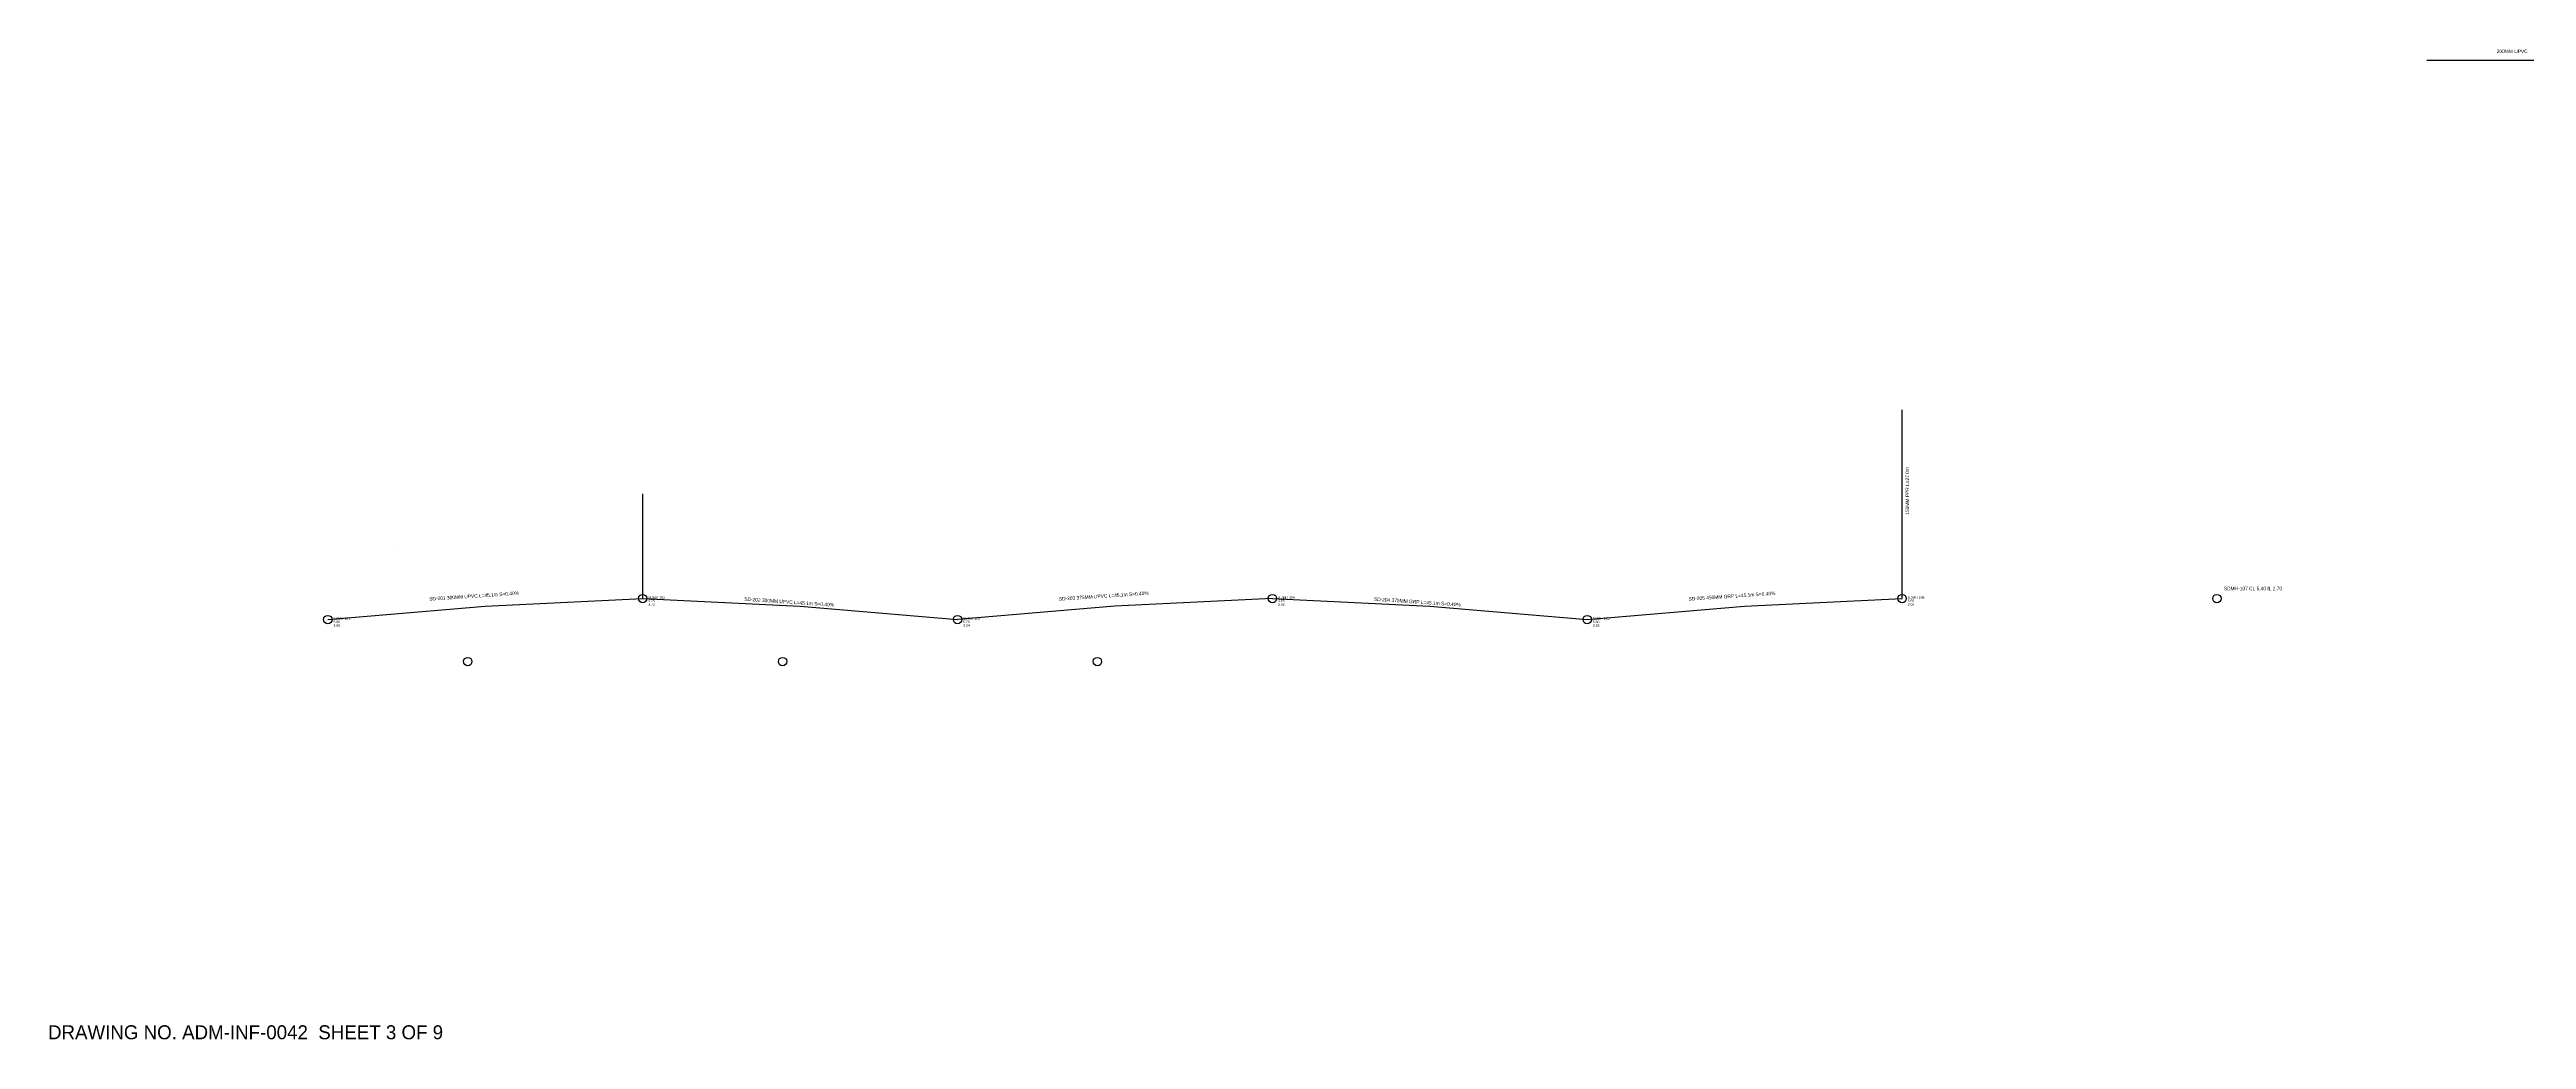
# Model space of a CAD drawing. Header units: metres. Extents: x 244960 to 245606, y 2700940 to 2701301.
# Drawn here: x 244960.2 to 245314.2, y 2700940 to 2701081.5 of the extents above; entities that cross this region are included whole.
import ezdxf

# ---------------------------------------------------------------- set-up
doc = ezdxf.new("R2010")
doc.units = ezdxf.units.M

# ---------------------------------------------------------------- blocks, each defined once
blk = doc.blocks.new('MH')
blk.add_circle((0, 0), 0.6)
for tag, p in [('MH_NO', (0.8, 0)), ('CL', (0.8, -0.5)), ('IL', (0.8, -1))]:
    blk.add_attdef(tag, p, '', height=0.35)
blk = doc.blocks.new('GULLY')
blk.add_circle((0, 0), 0.6)

msp = doc.modelspace()

# ---------------------------------------------------------------- linework, layer by layer
at = {"layer": 'C-STORM-MH'}
msp.add_circle((245270, 2701003), 0.6, dxfattribs=at)
at = {"layer": 'C-STORM-PIPE'}
for p, q in [((245225, 2701003), (245225, 2701030)), ((245045, 2701003), (245045, 2701018)), ((245010, 2701010), (245010, 2701010))]:
    msp.add_line(p, q, dxfattribs=at)
for points in [[(245000, 2701000), (245022.5, 2701001.9), (245045, 2701003)], [(245000, 2701000), (245022.5, 2701001.9), (245045, 2701003)], [(245045, 2701003), (245067.5, 2701001.9), (245090, 2701000)], [(245135, 2701003), (245112.5, 2701001.9), (245090, 2701000)], [(245135, 2701003), (245157.5, 2701001.9), (245180, 2701000)], [(245180, 2701000), (245202.5, 2701001.9), (245225, 2701003)]]:
    msp.add_lwpolyline(points, dxfattribs=at)
at = {"layer": 'L4-SEW'}
msp.add_line((245300, 2701080), (245330, 2701080), dxfattribs=at)

# ---------------------------------------------------------------- block references
at = {"layer": 'C-STORM-GULLY'}
for p in [(245020, 2700994), (245065, 2700994), (245110, 2700994)]:
    msp.add_blockref('GULLY', p, dxfattribs=at)
at = {"layer": 'C-STORM-MH'}
for p, values in [((245000, 2701000), {'MH_NO': 'SDMH-101', 'CL': '5.80', 'IL': '3.90'}), ((245045, 2701003), {'MH_NO': 'SDMH-102', 'CL': '5.75', 'IL': '3.72'}), ((245090, 2701000), {'MH_NO': 'SDMH-103', 'CL': '5.70', 'IL': '3.54'}), ((245135, 2701003), {'MH_NO': 'SDMH-104', 'CL': '5.65', 'IL': '3.36'}), ((245180, 2701000), {'MH_NO': 'SDMH-105', 'CL': '5.60', 'IL': '3.18'}), ((245225, 2701003), {'MH_NO': 'SDMH-106', 'CL': '5.55', 'IL': '3.00'})]:
    msp.add_blockref('MH', p, dxfattribs=at).add_auto_attribs(values)

# ---------------------------------------------------------------- texts
at = {"layer": 'TEXT-MH'}
msp.add_text('SDMH-107 CL 5.40 IL 2.70', height=0.5, dxfattribs=at).set_placement((245271, 2701004.2))
at = {"layer": 'TEXT-PIPE'}
msp.add_text('200MM UPVC', height=0.5, dxfattribs=at).set_placement((245310, 2701081))
for s, rotation, p in [('150MM PPR L=27.0m', 90, (245226, 2701015)), ('SD-201 300MM UPVC L=45.1m S=0.40%', 3.8141, (245014.5, 2701002.7)), ('SD-203 375MM UPVC L=45.1m S=0.40%', 3.8141, (245104.5, 2701002.7)), ('SD-205 450MM GRP L=45.1m S=0.40%', 3.8141, (245194.5, 2701002.7)), ('SD-202 300MM UPVC L=45.1m S=0.40%', -3.8141, (245059.5, 2701002.7)), ('SD-204 375MM GRP L=45.1m S=0.40%', -3.8141, (245149.5, 2701002.7))]:
    msp.add_text(s, height=0.5, rotation=rotation, dxfattribs=at).set_placement(p)
at = {"layer": 'TITLE'}
msp.add_text('DRAWING NO. ADM-INF-0042  SHEET 3 OF 9', height=2, dxfattribs=at).set_placement((244960, 2700940))

doc.saveas('drawing.dxf')
